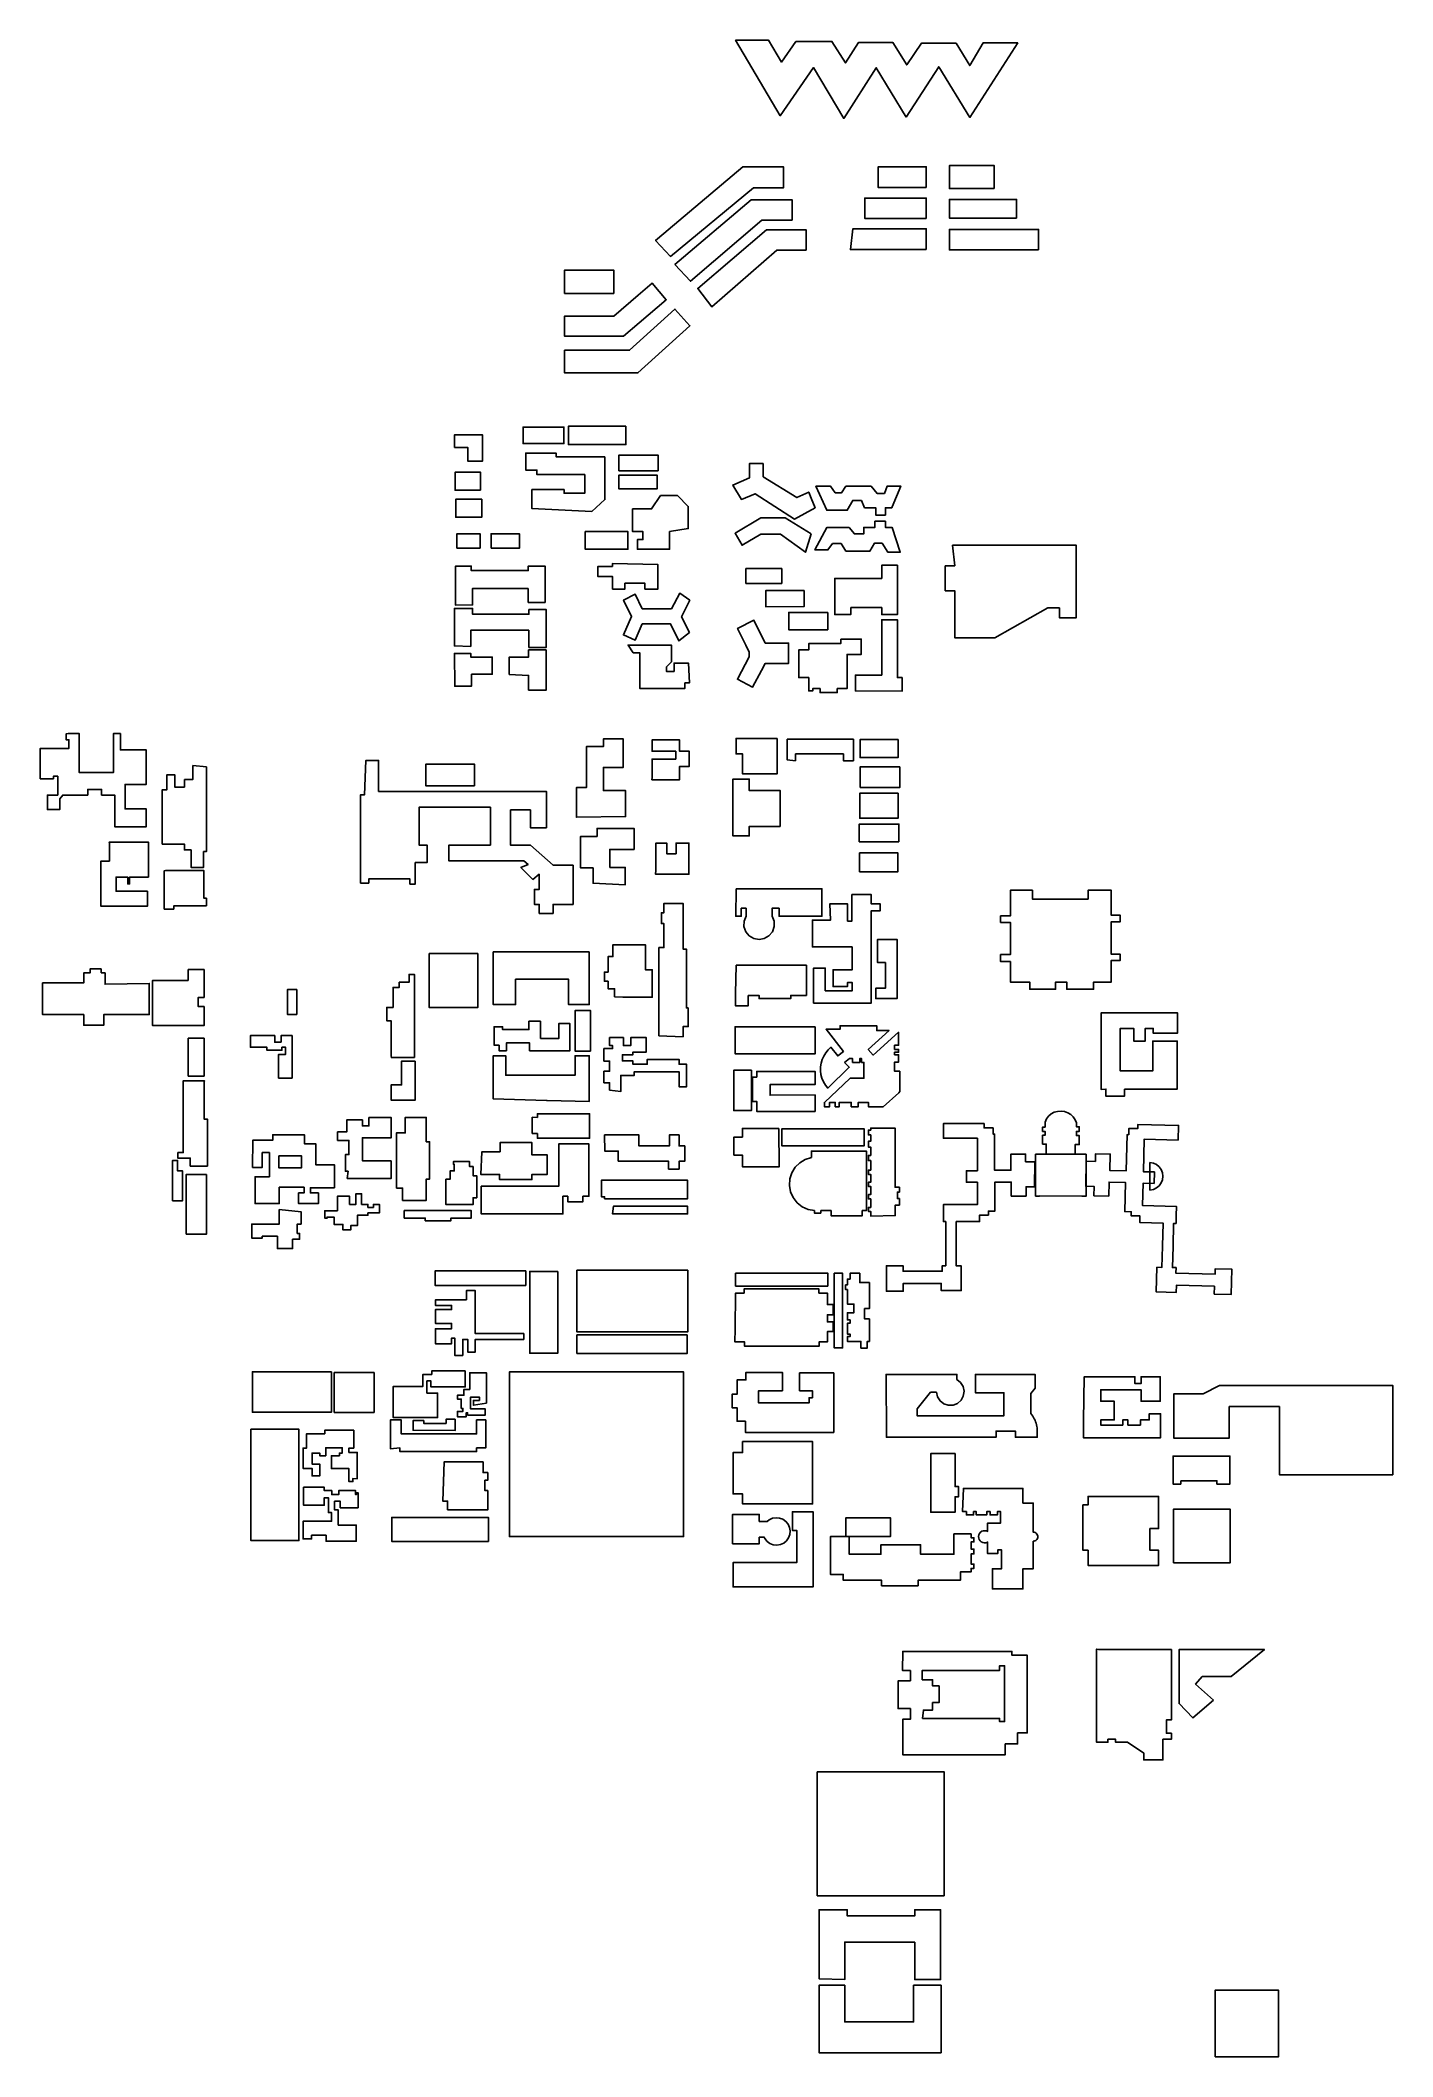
# Model space of a CAD drawing. Header units: centimetres. Extents: x -3241853 to -2181735, y -804638 to 775613.
import ezdxf

# ---------------------------------------------------------------- set-up
doc = ezdxf.new("R2010")
doc.units = ezdxf.units.CM
doc.layers.get('0').update_dxf_attribs({"true_color": 0x57e18f})

msp = doc.modelspace()

# ---------------------------------------------------------------- linework, layer by layer
at = {"color": 191, "true_color": 0xb89be5}
for points in [[(-2563060.5, 715287.125), (-2537548.5, 754908.25), (-2513192.5, 715247.75), (-2475708, 773537), (-2502810, 773537), (-2513305.5, 755864.625), (-2524048, 773383.25), (-2551120, 773383.25), (-2562672, 756359.5), (-2573561, 773794.5), (-2600571.5, 773794.5), (-2610670.5, 757937.5), (-2621267.5, 774707.125), (-2649601, 774707.125), (-2660820.5, 758536.5), (-2670950, 775613.125), (-2696873, 775613.125), (-2661800.5, 716562.375), (-2635725, 754228), (-2612027, 714409.25), (-2586573.5, 754181.875)], [(-2547353.5, 660176.5), (-2547353.5, 676572.625), (-2585001.5, 676572.625), (-2585001.5, 660176.5)], [(-2494038.5, 659375.875), (-2494038.5, 677479.5), (-2529218.5, 677479.5), (-2529218.5, 659375.875)], [(-2652529.5, 634773.75), (-2652529.5, 650732.75), (-2684490.5, 650732.75), (-2744414, 599862.75), (-2732288, 586772.5), (-2676273.5, 634773.75)], [(-2547353.5, 636071.625), (-2547353.5, 651986.5), (-2595575.5, 651986.5), (-2595575.5, 636071.625)], [(-2476518.5, 636312.5), (-2476518.5, 650913.625), (-2529218.5, 650913.625), (-2529218.5, 636312.5)], [(-2664424.5, 611262.5), (-2641618, 611262.5), (-2641618, 627177.375), (-2672712.5, 627177.375), (-2726441, 581134), (-2715506.5, 566823.875)], [(-2547353.5, 611595), (-2547353.5, 627999.75), (-2604899.5, 627999.75), (-2606766.5, 611595)], [(-2459325.5, 611382.875), (-2459325.5, 627388.875), (-2529218.5, 627388.875), (-2529218.5, 611382.875)], [(-2917279, 456572.625), (-2906763.5, 456572.625), (-2906763.5, 445879.75), (-2895107.5, 445879.75), (-2895107.5, 466333.625), (-2917279, 466333.625)], [(-2782837, 473195.875), (-2782837, 458853.75), (-2827848, 458853.75), (-2827848, 473195.875)], [(-2799258, 449258.125), (-2837535.5, 449258.125), (-2837535.5, 452108.0625), (-2861300, 452108.0625), (-2861300, 438809.125), (-2852595.5, 438809.125), (-2852595.5, 435315.125), (-2815115, 435315.125), (-2815115, 420682.1875), (-2831208.5, 420682.1875), (-2831208.5, 423543), (-2856489, 423543), (-2856489, 408607), (-2809540, 406232.375), (-2799258, 415723.0625)], [(-2896733, 422999.375), (-2896733, 437104.25), (-2916672, 437104.25), (-2916672, 422999.375)], [(-2895816, 415968.375), (-2916171.5, 415968.375), (-2916171.5, 401822.375), (-2895816, 401822.375)], [(-2742273, 418896.25), (-2734002.5, 410344.875), (-2734002.5, 392983), (-2748605, 390596.625), (-2748605, 376782.5625), (-2773842.5, 376782.5625), (-2773842.5, 384294.625), (-2769491.5, 384294.625), (-2769491.5, 390596.625), (-2777640, 390596.625), (-2777640, 408417.5), (-2762666.5, 408417.5), (-2755659, 418896.25)], [(-2580200.5, 420496.25), (-2577940, 426228.25), (-2567330.5, 426228.25), (-2574069, 409999.9375), (-2574442.5, 409338), (-2579443.5, 409338), (-2579443.5, 403568.9375), (-2586954.5, 403568.9375), (-2586954.5, 409338), (-2595730, 409338), (-2598168.5, 414993.875), (-2604998.5, 414993.875), (-2609347, 407318.75), (-2625433, 407318.75), (-2633906.5, 426147), (-2622319, 426147), (-2618674, 421012.375), (-2613718.5, 421012.375), (-2610345.5, 426117.5), (-2590574, 426117.5), (-2585860, 420496.25)], [(-2637622.5, 388956.5), (-2657874, 401324), (-2677051, 401324), (-2697272, 389361.6875), (-2691681.5, 379912.625), (-2677051, 388567.375), (-2661600, 388567.375), (-2642095.5, 374457.75)], [(-2579443.5, 398654.75), (-2579443.5, 393852.625), (-2574163, 393852.625), (-2567772.5, 374457.75), (-2577356, 374457.75), (-2581968.5, 381563.875), (-2587815.5, 381563.875), (-2591488.5, 375308.625), (-2610388.5, 375308.625), (-2614084.5, 381203.4375), (-2620823, 381203.4375), (-2624506, 376179.3125), (-2634681, 376179.3125), (-2625240, 393852.625), (-2607831, 393852.625), (-2603746.5, 388842), (-2596352.5, 388842), (-2596352.5, 393852.625), (-2587607.5, 393852.625), (-2587607.5, 398654.75)], [(-2888473, 377533.625), (-2866268, 377533.625), (-2866268, 388938.75), (-2888473, 388938.75)], [(-2532495.5, 363889.25), (-2532495.5, 344220.25), (-2525040.5, 344220.25), (-2525040.5, 307448.25), (-2493581.5, 307448.25), (-2452187.5, 330761.0625), (-2442938, 330761.0625), (-2442938, 323020.9375), (-2429846.5, 323020.9375), (-2429846.5, 379904), (-2526747.5, 379904), (-2525040.5, 363889.25)], [(-2859308.5, 346002.875), (-2859308.5, 335082.875), (-2846121, 335082.875), (-2846121, 363531.625), (-2859308.5, 363531.625), (-2859308.5, 360000.75), (-2904055.5, 360000.75), (-2904055.5, 363531.625), (-2916288.5, 363531.625), (-2916288.5, 332809.875), (-2902991.5, 333186.75), (-2902991.5, 346002.875)], [(-2793291.5, 363325.375), (-2804747, 363325.375), (-2804747, 355287.375), (-2793291.5, 355287.375), (-2793291.5, 345597.25), (-2783614, 345597.25), (-2783614, 350082.375), (-2767868.5, 350082.375), (-2767868.5, 345597.25), (-2757729, 345597.25), (-2757729, 364713.25), (-2793291.5, 365608.375)], [(-2606528, 331065.875), (-2582189.5, 331065.875), (-2582189.5, 325600.8125), (-2569982, 325600.8125), (-2569982, 364227.875), (-2582189.5, 364227.875), (-2582189.5, 353838.75), (-2619060, 353838.75), (-2619060, 325600.8125), (-2606528, 325600.8125)], [(-2769966.5, 330182), (-2775498.5, 341464.625), (-2784670.5, 336967.0625), (-2778371.5, 324122.25), (-2784719, 309613.5625), (-2775498.5, 305578.75), (-2769966.5, 318224.375), (-2747744, 318224.375), (-2741318, 304982.375), (-2733022.5, 311562), (-2739179.5, 323694.5), (-2732766, 336847.9375), (-2740548.5, 342249.75), (-2747091.5, 330182)], [(-2643060.5, 344502.5), (-2673111.5, 344502.5), (-2673111.5, 331584.5625), (-2643060.5, 331986.625)], [(-2858897, 313333.125), (-2858897, 299842.1875), (-2845262.5, 299842.1875), (-2845262.5, 329477.375), (-2858897, 329477.375), (-2858897, 325871.3125), (-2902991.5, 325871.3125), (-2902991.5, 330421.5), (-2917197.5, 330421.5), (-2917197.5, 300974.5), (-2904449.5, 300628.5625), (-2904449.5, 313333.125)], [(-2624643, 327240.625), (-2655138.5, 327240.625), (-2655138.5, 313713.625), (-2624643, 313713.625)], [(-2566208, 276235.375), (-2570015.5, 276235.375), (-2570015.5, 321535.5), (-2582189.5, 321535.5), (-2582189.5, 278205.6875), (-2602847.5, 278205.6875), (-2602847.5, 265768.5625), (-2566208, 265585.6875)], [(-2744980.5, 280927.8125), (-2744980.5, 287531.8125), (-2733812, 287531.8125), (-2733037.5, 272006.0625), (-2736520, 272006.0625), (-2736520, 267651), (-2771993.5, 267651), (-2771993.5, 295611), (-2777078.5, 295611), (-2781140, 301696.125), (-2747172.5, 301696.125), (-2747172.5, 288630.125), (-2750916.5, 284582.625), (-2750916.5, 280927.8125)], [(-2614404.5, 306352.9375), (-2614404.5, 302863), (-2639426, 302863), (-2639426, 297845), (-2647269.5, 297845), (-2647269.5, 276235.375), (-2639426, 276235.375), (-2639426, 265768.5625), (-2636380.5, 265768.5625), (-2636380.5, 267538.1875), (-2630640, 267538.1875), (-2630640, 264489.1875), (-2617147.5, 264489.1875), (-2617147.5, 267538.1875), (-2609367.5, 267538.1875), (-2609367.5, 294276), (-2598290.5, 294276), (-2598290.5, 306352.9375)], [(-2903893, 278754.125), (-2887609, 278754.125), (-2887609, 292227), (-2904449.5, 292227), (-2904449.5, 295154.125), (-2917197.5, 295154.125), (-2916954, 269377.125), (-2903893, 269377.125)], [(-2859153.5, 266246.125), (-2845323.5, 266246.125), (-2845323.5, 297891.9375), (-2859153.5, 297891.9375), (-2859153.5, 292227), (-2874251.5, 292227), (-2874251.5, 278723.375), (-2859153.5, 277854.125)], [(-3241853, 196899.8125), (-3231586, 196899.8125), (-3231586, 198852.8125), (-3228241, 198852.8125), (-3228241, 184127.8125), (-3236298, 184127.8125), (-3236298, 172730.875), (-3226597.5, 172730.875), (-3226597.5, 181088.84375), (-3224250.5, 184090.1875), (-3204675, 184090.1875), (-3204675, 188506.1875), (-3193867, 188506.1875), (-3193867, 184090.1875), (-3183450.5, 184090.1875), (-3183450.5, 159289.21875), (-3158751.5, 159289.21875), (-3158751.5, 173270.1875), (-3175411.5, 173270.1875), (-3175411.5, 192493.1875), (-3158751.5, 192493.1875), (-3158751.5, 219453.1875), (-3179003, 219453.1875), (-3179003, 232266.1875), (-3184578.5, 232266.1875), (-3184578.5, 201668.1875), (-3211370.5, 201668.1875), (-3211370.5, 232266.1875), (-3219988.5, 232266.1875), (-3221698, 232007.8125), (-3221698, 227425.8125), (-3219407, 227425.8125), (-3219407, 220610.8125), (-3241853, 220610.8125)], [(-2664302.5, 228544.3125), (-2696383, 228544.3125), (-2696383, 216420.3125), (-2691379, 216420.3125), (-2691379, 200747.5), (-2664302.5, 200747.5)], [(-2649883, 216420.3125), (-2612245.5, 216420.3125), (-2612245.5, 211008.3125), (-2604498.5, 211008.3125), (-2604498.5, 227805.875), (-2656271, 227805.875), (-2656271, 211636.875), (-2649883, 211008.3125)], [(-2569487, 227556.375), (-2599205, 227556.375), (-2599205, 213542.375), (-2569487, 213542.375)], [(-3128889, 196341.25), (-3128889, 190307.25), (-3136481, 190307.25), (-3136481, 200027.34375), (-3142668.5, 200027.34375), (-3142668.5, 188224.3125), (-3146321, 188224.3125), (-3146321, 145680.34375), (-3128843, 145680.34375), (-3128843, 141093.34375), (-3123699.5, 141093.34375), (-3123699.5, 127422.34375), (-3113918, 127422.34375), (-3113918, 139802.3125), (-3111617, 139802.3125), (-3111617, 206202.375), (-3122295, 207233.25), (-3122295, 196341.25)], [(-2901574, 191273.25), (-2901574, 208451.25), (-2939631, 208451.25), (-2939631, 191273.25)], [(-2599248, 189993.625), (-2568085, 189993.625), (-2568085, 206205.625), (-2599248, 206205.625)], [(-2661826, 159519.0625), (-2686118.5, 159519.0625), (-2686118.5, 153082.09375), (-2686182, 152076.625), (-2698895, 152076.625), (-2698895, 196603.59375), (-2686182, 196603.59375), (-2686182, 187582.625), (-2661826, 187582.625)], [(-2569461.5, 185525.3125), (-2599504.5, 185525.3125), (-2599504.5, 165964.3125), (-2569461.5, 165964.3125)], [(-2568732.5, 147521.09375), (-2568732.5, 161429.09375), (-2599855, 161429.09375), (-2599855, 147521.09375)], [(-3187598.5, 132430.6875), (-3194337, 132430.6875), (-3194337, 96976.6875), (-3157923.5, 96976.6875), (-3157923.5, 108752.6875), (-3182465, 108752.6875), (-3182465, 119879.6875), (-3173364.5, 119879.6875), (-3173364.5, 114507.6875), (-3171830, 114507.6875), (-3171830, 119879.6875), (-3157144, 119879.6875), (-3157144, 147233.6875), (-3187766, 147233.6875), (-3187598.5, 146058.6875)], [(-2795509, 127406.34375), (-2795509, 141518.375), (-2776377.5, 141518.375), (-2776377.5, 157928.34375), (-2805437.5, 157928.34375), (-2805437.5, 151685.34375), (-2818356, 151685.34375), (-2818356, 126950.34375), (-2808572, 126950.34375), (-2808572, 114997.375), (-2783286.5, 113809.34375), (-2783286.5, 127406.34375)], [(-2599670, 124044.96875), (-2569642, 124044.96875), (-2569642, 138802), (-2599670, 138802)], [(-3137118.5, 94738.9375), (-3137118.5, 97381.84375), (-3111617, 97381.84375), (-3111617, 103283.84375), (-3113651.5, 103283.84375), (-3113651.5, 124935.84375), (-3143654, 124935.84375), (-3144759, 124800.9375), (-3144759, 94738.9375)], [(-2696372.5, 110750.3125), (-2696753.5, 89144.3125), (-2692344, 89144.3125), (-2692344, 95397.3125), (-2688661, 95397.3125), (-2688661, 89144.3125), (-2690193, 85226.25), (-2690271.5, 81020.5625), (-2688892.5, 77046.84375), (-2686223, 73795.96875), (-2682593, 71669.5625), (-2678453, 70930.34375), (-2674312.5, 71669.5625), (-2670683, 73795.96875), (-2668013.5, 77046.84375), (-2666634.5, 81020.5625), (-2666713, 85226.25), (-2668244.5, 89144.3125), (-2668244.5, 95397.3125), (-2662755.5, 95397.3125), (-2662755.5, 89144.3125), (-2629197.5, 89144.3125), (-2629197.5, 110750.3125)], [(-2733893.5, 17301.65625), (-2735417.5, 17301.65625), (-2735417.5, 63456.625), (-2737947.5, 63456.625), (-2737947.5, 99161.65625), (-2753042.5, 99161.65625), (-2753042.5, 91828.65625), (-2755039, 91828.65625), (-2755039, 83329.65625), (-2753042.5, 83329.65625), (-2753042.5, 64622.65625), (-2756967, 64622.65625), (-2756967, -4502.34375), (-2737947.5, -5361.34375), (-2737947.5, 2714.65625), (-2733893.5, 2714.65625)], [(-2605443, 65042.25), (-2605443, 47170.25), (-2620383.5, 47170.25), (-2620383.5, 34049.25), (-2609103.5, 34049.25), (-2609103.5, 37166.21875), (-2605443, 37166.21875), (-2605443, 30688.21875), (-2626553, 30688.21875), (-2626553, 48530.8125), (-2635697, 48530.8125), (-2635697, 21061.8125), (-2590429, 21061.8125), (-2590429, 93433.8125), (-2583477.5, 93433.8125), (-2583477.5, 98763.8125), (-2590429, 98763.8125), (-2590429, 106163.8125), (-2605702.5, 106163.8125), (-2605702.5, 85376.8125), (-2609032, 85376.8125), (-2609032, 98763.8125), (-2623071, 98763.8125), (-2622425.5, 86065.21875), (-2636662.5, 86065.21875), (-2636662.5, 65042.25)], [(-2579441, 52872.0625), (-2579441, 32741.09375), (-2586909, 32741.09375), (-2586909, 24570.09375), (-2570213.5, 24570.09375), (-2570213.5, 70941.09375), (-2585547.5, 70941.09375), (-2585471, 52872.0625)], [(-3194261, 44742.21875), (-3194261, 47845.21875), (-3202795.5, 47845.21875), (-3202795.5, 44742.21875), (-3207784, 44742.21875), (-3207784, 36942.21875), (-3240059.5, 36942.21875), (-3240059.5, 12124.21875), (-3207784, 12124.21875), (-3207784, 3705.21875), (-3192135, 3705.21875), (-3192135, 12124.21875), (-3156422.5, 12124.21875), (-3156422.5, 36451.25), (-3191096, 35790.21875), (-3191096, 44742.21875)], [(-2899009, 59876.34375), (-2899009, 17505.34375), (-2937025, 17505.34375), (-2937025, 59876.34375)], [(-2811582, 61224.28125), (-2886817, 61224.28125), (-2886817, 19904.28125), (-2869270.5, 19904.28125), (-2869270.5, 39765.3125), (-2827792, 39765.3125), (-2827792, 19904.28125), (-2811582, 19904.28125)], [(-2686875.5, 27113.0625), (-2678440, 27113.0625), (-2678440, 24570.03125), (-2653624.5, 24570.03125), (-2653624.5, 27113.0625), (-2641249.5, 27113.0625), (-2641249.5, 50778.0625), (-2696372.5, 50778.0625), (-2696823.75, 28578.875), (-2696866.75, 26450.6875), (-2697018, 19010.03125), (-2686875.5, 19010.03125)], [(-3125894.5, 38862.375), (-3125894.5, 47325.375), (-3113473.5, 47325.375), (-3113473.5, 25493.375), (-3118030.5, 25493.375), (-3118030.5, 18277.375), (-3113473.5, 18277.375), (-3113473.5, 3505.375), (-3153798.5, 3505.375), (-3153798.5, 38862.375)], [(-3040845, 12196.84375), (-3048155, 12196.84375), (-3048155, 31705.84375), (-3040845, 31705.84375)], [(-2948561.5, -21578.40625), (-2948561.5, 43589.5625), (-2952803.5, 43589.5625), (-2952803.5, 37467.59375), (-2960428.5, 37467.59375), (-2960428.5, 33386.5625), (-2965325.5, 33386.5625), (-2965325.5, 17734.59375), (-2970235.5, 17734.59375), (-2970235.5, 7227.59375), (-2966832, 7227.59375), (-2966832, -20642.40625), (-2966654, -21578.40625)], [(-2849857, -6700.625), (-2849857, 6872.8125), (-2858831, 6872.8125), (-2858831, 261.8125), (-2879542, 261.8125), (-2879542, 2478.8125), (-2886204.5, 2478.8125), (-2886204.5, -11668.1875), (-2886227.5, -11983.625), (-2882229.5, -11983.625), (-2882229.5, -16297.625), (-2876466.5, -16297.625), (-2876466.5, -10151.625), (-2858262, -10151.625), (-2858262, -16297.625), (-2826669.5, -16297.625), (-2826669.5, 5073.375), (-2835392, 5073.375), (-2835392, -6700.625)], [(-2810591.5, -16642.625), (-2810591.5, 15292.375), (-2822549.5, 15292.375), (-2822549.5, -16642.625)], [(-2634325.5, 2470.8125), (-2634325.5, -18654.1875), (-2697246.5, -18654.1875), (-2697246.5, 2470.8125)], [(-2629118.5, -37820.46875), (-2627957.5, -40578.4375), (-2626431, -43153.3125), (-2624572, -45497.5625), (-2607754.5, -29228.5), (-2611326, -25536.53125), (-2607516, -22398.4375), (-2605181.5, -22398.4375), (-2605181.5, -25358.4375), (-2599560.5, -25358.4375), (-2599560.5, -22398.4375), (-2598049, -22398.4375), (-2598049, -25358.4375), (-2596210.5, -25358.4375), (-2596210.5, -37864.4375), (-2607099.5, -37864.4375), (-2627150, -56755.875), (-2627150, -60103.890625), (-2623185, -60103.890625), (-2623185, -56755.875), (-2618646, -56755.875), (-2618646, -60103.890625), (-2615621, -60103.890625), (-2615621, -56755.875), (-2606134, -56755.875), (-2606134, -60103.890625), (-2600617, -60103.890625), (-2600617, -56755.875), (-2592679.5, -56755.875), (-2592679.5, -60103.890625), (-2581044, -60103.890625), (-2568735, -49241.3125), (-2568090, -48297.09375), (-2568090, -32308.125), (-2572179.5, -32308.125), (-2572179.5, -25170.125), (-2569050, -25170.125), (-2569050, -19376.125), (-2572179.5, -19376.125), (-2572179.5, -17497.125), (-2569050, -17497.125), (-2569050, -15263), (-2572179.5, -15263), (-2572179.5, -12014.46875), (-2569050, -12014.46875), (-2569050, -1720.46875), (-2588882.5, -19634.46875), (-2592829.5, -15263), (-2576502.5, -512.3125), (-2586182.5, -512.3125), (-2586182.5, 3262.6875), (-2614917.5, 3262.6875), (-2614917.5, 635.6875), (-2625915.5, 635.6875), (-2612243, -16857.84375), (-2616736, -20369.21875), (-2622098, -13509.0625), (-2624297.5, -15539.40625), (-2626200, -17849.15625), (-2627772.5, -20395.65625), (-2628984, -23131.84375), (-2629814.5, -26007.25), (-2630249, -28968.6875), (-2630277, -31961.46875), (-2629898.5, -34930.375)], [(-2391965, -46370.25), (-2350652, -46370.25), (-2350652, -8701.25), (-2369836, -8701.25), (-2369836, -32138.25), (-2395233.5, -32138.25), (-2395233.5, 1257.75), (-2384651.5, 1257.75), (-2384651.5, -8701.25), (-2375744.5, -8701.25), (-2375744.5, 1257.75), (-2369485.5, 1257.75), (-2369485.5, -2592.25), (-2350526.5, -2592.25), (-2350526.5, 13506.75), (-2410207.5, 13506.75), (-2410207.5, -46645.25), (-2406585, -46370.25), (-2406585, -51886.25), (-2391965, -51886.25)], [(-3125894.5, -36129.25), (-3113473.5, -36129.25), (-3113473.5, -6531.25), (-3125894.5, -6531.25)], [(-3053166.5, -9669.09375), (-3053166.5, -4389.09375), (-3044462, -4389.09375), (-3044457, -6200.75), (-3044457, -37726.75), (-3055023, -37726.75), (-3055023, -19190.75), (-3049636, -19190.75), (-3049636, -13564.75), (-3052506, -13564.75), (-3052506, -15926.75), (-3064253.5, -15926.75), (-3064253.5, -13564.75), (-3077116, -13564.75), (-3077116, -4389.09375), (-3058018, -4389.09375), (-3058018, -9669.09375)], [(-2947878.5, -24364.5625), (-2958671, -24364.5625), (-2958671, -43042.5625), (-2966832, -43042.5625), (-2966832, -54931.5625), (-2947878.5, -54953.65625)], [(-2684366, -31601.65625), (-2698260, -31601.65625), (-2698260, -63176.65625), (-2684366, -63176.65625)], [(-3134073, -96103.59375), (-3134073, -100366.5625), (-3124329.5, -100366.5625), (-3124329.5, -106601.59375), (-3110895.5, -106601.59375), (-3110895.5, -69886.578125), (-3113473.5, -69886.578125), (-3113473.5, -40948.59375), (-3113184, -39742.59375), (-3129750, -39742.59375), (-3129750, -96103.59375)], [(-2966809, -102516.453125), (-2989379.5, -102516.453125), (-2989379.5, -84485.4375), (-2966809, -84485.4375), (-2966809, -68609.46875), (-2984259, -68609.46875), (-2984259, -75166.46875), (-2989379.5, -75166.46875), (-2989379.5, -70538.46875), (-3001637.5, -70538.46875), (-3001637.5, -79832.453125), (-3008858.5, -79832.453125), (-3008858.5, -86594.46875), (-2999920.5, -86594.46875), (-2999920.5, -97694.25), (-3002701.5, -97694.25), (-3002701.5, -110730.21875), (-3000614, -110730.21875), (-3001200.5, -116310.46875), (-2966809, -116310.46875)], [(-2962674, -123873.796875), (-2957868, -123873.796875), (-2957868, -133555.78125), (-2939295.5, -133555.78125), (-2939295.5, -116792.78125), (-2936755.5, -116792.78125), (-2936755.5, -87541.78125), (-2939295.5, -87541.78125), (-2939295.5, -68526.78125), (-2955778, -68526.78125), (-2955798, -80611.796875), (-2962674, -80611.796875)], [(-2852133, -81125.4375), (-2852133, -84843.4375), (-2811333, -84843.4375), (-2811333, -65606.4375), (-2852133, -65606.4375), (-2852133, -68468.4375), (-2856235, -68338.4375), (-2856235, -81125.4375)], [(-2662969, -77182.5625), (-2662634, -107251.578125), (-2691422, -107251.578125), (-2691422, -98108.59375), (-2698092, -98108.59375), (-2698092, -83946.59375), (-2691422, -83946.59375), (-2691422, -77182.5625)], [(-3062315.5, -114986.109375), (-3073461, -114986.109375), (-3073461, -136013.109375), (-3054578.5, -136013.109375), (-3054578.5, -123193.09375), (-3035097, -123193.09375), (-3035097, -127713.09375), (-3039402, -127713.09375), (-3039402, -136013.109375), (-3023839.5, -136013.109375), (-3023839.5, -127713.09375), (-3030136.5, -127713.09375), (-3030136.5, -123597.109375), (-3011340.5, -123597.109375), (-3011340.5, -105570.09375), (-3026001, -105570.09375), (-3026001, -89226.109375), (-3034774.5, -89226.109375), (-3034774.5, -82067.09375), (-3059689, -82067.09375), (-3059689, -86390.09375), (-3075356, -86390.09375), (-3075470, -107744.109375), (-3067817, -107744.109375), (-3067817, -96133.09375), (-3062315.5, -96133.09375)], [(-2788864, -102895.8125), (-2749301, -102895.8125), (-2749301, -109005.8125), (-2741163, -109005.8125), (-2741163, -102895.8125), (-2736680, -102895.8125), (-2736680, -90905.8125), (-2741163, -90905.8125), (-2741163, -82250.8125), (-2748648.5, -82250.8125), (-2748648.5, -90905.8125), (-2772644, -90905.8125), (-2772644, -82250.8125), (-2799547.5, -82250.8125), (-2799438, -94852.8125), (-2788864, -94852.8125)], [(-3138170, -133853.65625), (-3130377.5, -133853.65625), (-3130377.5, -110407.65625), (-3134230.5, -110407.65625), (-3134230.5, -102221.65625), (-3138170, -102221.65625)], [(-3054830, -98621.875), (-3037182, -98621.875), (-3037182, -108148.84375), (-3054830, -108148.84375)], [(-2899725, -131544.75), (-2899725, -114286.765625), (-2902575, -114286.765625), (-2902575, -107053.75), (-2905351, -107053.75), (-2905351, -103087.75), (-2917985, -103087.75), (-2917985, -105395.75), (-2917388, -105395.75), (-2917388, -110494.75), (-2920596, -110494.75), (-2920596, -117020.75), (-2923906, -117020.75), (-2923906, -136843.734375), (-2902575, -136843.734375), (-2902575, -131544.75)], [(-2630005, -143474.75), (-2630005, -141526.75), (-2621994, -141526.75), (-2621994, -145644.734375), (-2597528.5, -145644.734375), (-2597528.5, -141526.75), (-2594269.5, -141526.75), (-2594269.5, -94885.125), (-2637394, -94885.125), (-2637394, -99902.140625), (-2642220, -101404.6875), (-2646545.5, -104015.90625), (-2650124.5, -107584.71875), (-2652745.5, -111904.625), (-2654259.5, -116725.671875), (-2654579.5, -121768.90625), (-2653685.5, -126742.5), (-2651630.5, -131358.6875), (-2648531.5, -135350.375), (-2644569.5, -138486.59375), (-2639972, -140585.875), (-2635006, -141526.75), (-2635006, -143474.75)], [(-2421895.5, -97414.625), (-2461668, -97414.625), (-2461668, -130238.65625), (-2458577.5, -130238.65625), (-2458577.5, -129943.578125), (-2425414, -130163.5625), (-2425414, -130238.65625), (-2421895.5, -130238.65625)], [(-2366897.5, -123780.6875), (-2364808.5, -122055.578125), (-2363215, -119864.875), (-2362217, -117346.46875), (-2361877, -114658.921875), (-2362217, -111971.34375), (-2363215, -109452.96875), (-2364808.5, -107262.265625), (-2366897.5, -105537.1875), (-2369349.5, -104386.21875), (-2372011.5, -103881.9375), (-2372011.5, -125435.90625), (-2369349.5, -124931.625)], [(-3127535, -160135.390625), (-3111617, -160135.390625), (-3111617, -113271.375), (-3127535, -113271.375)], [(-2799547.5, -132210.5), (-2734521, -132210.5), (-2734521, -117792.5), (-2801986, -117792.5), (-2801986, -130685.5), (-2799547.5, -130685.5)], [(-3055932.5, -161678.359375), (-3055932.5, -171312.375), (-3044063, -171312.375), (-3044063, -164012.375), (-3038556.5, -164012.375), (-3038556.5, -159449.359375), (-3040507, -159449.359375), (-3040507, -152141.375), (-3037454, -152141.375), (-3037454, -142425.875), (-3054543, -140732.375), (-3054543, -152141.375), (-3076158.5, -152141.375), (-3076158.5, -162103.390625), (-3076146, -163075.359375), (-3067858, -163075.359375), (-3067858, -161678.359375)], [(-2956547.5, -141503.09375), (-2904083.5, -141503.09375), (-2904083.5, -147454.078125), (-2919941, -147454.078125), (-2919941, -149492.078125), (-2940045, -149492.078125), (-2940045, -147454.078125), (-2956547.5, -147454.078125)], [(-2861310, -200146.5625), (-2861310, -188858.546875), (-2932374, -188858.546875), (-2932374, -200146.5625)], [(-2836222.5, -189231.96875), (-2836222.5, -253406.921875), (-2858173, -253406.921875), (-2858173, -189231.96875)], [(-2907777, -211588.71875), (-2932161, -211588.71875), (-2932161, -215912.71875), (-2919509, -215912.71875), (-2919509, -219102.734375), (-2932161, -219102.734375), (-2932161, -230018.75), (-2919509, -230018.75), (-2919509, -234089.734375), (-2932161, -234089.734375), (-2932161, -245896.734375), (-2919509, -245896.734375), (-2919509, -241421.734375), (-2917030, -241421.734375), (-2917030, -254989.84375), (-2910708, -254989.84375), (-2910708, -242524.734375), (-2906844.5, -242524.734375), (-2906844.5, -252501.734375), (-2900850.5, -252501.734375), (-2900850.5, -242524.734375), (-2862910.5, -242524.734375), (-2862910.5, -237922.734375), (-2900850.5, -237922.734375), (-2900850.5, -204285.734375), (-2907777, -204285.734375)], [(-2624465, -200716.59375), (-2624465, -190631.59375), (-2696779, -190631.59375), (-2696779, -200716.59375)], [(-2610551, -199836.578125), (-2610551, -203394.578125), (-2609146.5, -203394.578125), (-2609146.5, -214765.59375), (-2604069, -214765.59375), (-2604069, -221638.59375), (-2609146.5, -221638.59375), (-2609146.5, -227228.59375), (-2607137.5, -227228.59375), (-2607137.5, -229824.578125), (-2609146.5, -229824.578125), (-2609146.5, -238369.59375), (-2607137.5, -238369.59375), (-2607137.5, -240344.59375), (-2609146.5, -240344.59375), (-2609146.5, -244041.59375), (-2598521.5, -244041.59375), (-2598521.5, -249253.609375), (-2593619.5, -249253.609375), (-2593619.5, -244041.59375), (-2591963.5, -244041.59375), (-2591963.5, -226482.609375), (-2595651.5, -226482.609375), (-2595651.5, -218345.578125), (-2591963.5, -218345.578125), (-2591963.5, -197959.59375), (-2599563, -197959.59375), (-2599563, -190631.59375), (-2607104.5, -190631.59375), (-2607043.5, -195224.59375), (-2609146.5, -195224.59375), (-2609146.5, -199836.578125)], [(-2734767.5, -239003.65625), (-2821173, -239003.65625), (-2821173, -253516.65625), (-2734767.5, -253516.65625)], [(-3013674.5, -267898.375), (-3075574.5, -267898.375), (-3075574.5, -299531.28125), (-3013674.5, -299531.28125)], [(-3011378.5, -299712.90625), (-2980207.5, -299712.90625), (-2980207.5, -268543.78125), (-3011378.5, -268543.78125)], [(-2935013.5, -269975.3125), (-2935013.5, -267255.25), (-2908821, -267255.25), (-2908795.5, -269201.375), (-2908795.5, -279692.34375), (-2935602.5, -279692.34375), (-2935602.5, -274976.3125), (-2938734.5, -274976.3125), (-2938734.5, -284622.25), (-2930494.5, -284622.25), (-2930494.5, -303743.09375), (-2965160.5, -303743.09375), (-2965160.5, -279300.1875), (-2941886.5, -279300.1875), (-2941886.5, -269975.3125)], [(-2916524.5, -305100.46875), (-2923814.5, -305100.46875), (-2923814.5, -308325.5), (-2941307.5, -308325.5), (-2941307.5, -306079.40625), (-2949641, -306079.40625), (-2949641, -313666.625), (-2916524.5, -313777.625)], [(-2922595, -376177.0625), (-2891094, -376177.0625), (-2891094, -360946.9375), (-2893375, -360946.9375), (-2893375, -352923.0625), (-2891094, -352923.0625), (-2891094, -346893.125), (-2894757, -346893.125), (-2894757, -338504), (-2925280, -338504), (-2926326.5, -369270.03125), (-2922595, -369270.03125)], [(-2347823, -353331.03125), (-2319503, -353331.03125), (-2319503, -355873.03125), (-2309290, -355873.03125), (-2309290, -334003.875), (-2353835, -334003.875), (-2353835, -355873.03125), (-2347823, -355873.03125)], [(-2353489.5, -417628.59375), (-2309229.5, -417628.59375), (-2309229.5, -375466.59375), (-2353489.5, -375466.59375)], [(-2890621.5, -400853.15625), (-2890621.5, -382058.15625), (-2966349, -382058.15625), (-2966349, -400853.15625)], [(-2664457.5, -403686), (-2661691.5, -403234.90625), (-2659136, -402083.5), (-2656967, -400310.34375), (-2655331.5, -398036.28125), (-2654340.5, -395416), (-2654061.5, -392628.34375), (-2654511, -389863.3125), (-2655664, -387309.34375), (-2657437, -385140.1875), (-2659710.5, -383503.90625), (-2662331.5, -382512.3125), (-2665118, -382232.40625), (-2667884, -382683.5), (-2670436.5, -383834.875), (-2672093, -385188.6875), (-2678303, -385188.6875), (-2678303, -379620.78125), (-2699245.5, -379620.78125), (-2699245.5, -402592.78125), (-2678303, -402592.78125), (-2678303, -397556.75), (-2674386.5, -397556.75), (-2673911.5, -398609.0625), (-2672138.5, -400778.21875), (-2669865, -402414.21875), (-2667244, -403406.09375)], [(-2559769, -510125.96875), (-2569398, -510125.96875), (-2569398, -531841.4375), (-2559769, -531841.4375), (-2559769, -540141.375), (-2565771, -540141.375), (-2565771, -568037.375), (-2485396.5, -568037.375), (-2485396.5, -559522.375), (-2475745.5, -559522.375), (-2475745.5, -550851.25), (-2468226.5, -550851.25), (-2468226.5, -490013.5), (-2480255.5, -490013.5), (-2480255.5, -486973.34375), (-2565727.5, -486973.34375), (-2565961.5, -502062.96875), (-2559769, -502062.96875)], [(-2322240, -525137.125), (-2336299, -512763), (-2331062, -506812.53125), (-2308287, -506812.53125), (-2282265, -485621.09375), (-2349229, -485621.09375), (-2349229, -527863.8125), (-2338326, -539121.5)], [(-2550477.5, -509186.9375), (-2542352, -509186.9375), (-2542352, -514070.84375), (-2537277.5, -514070.84375), (-2537277.5, -527159), (-2542352, -527159), (-2542352, -532957.8125), (-2549611.5, -532957.8125), (-2550251.5, -539545.75), (-2489820.5, -539545.75), (-2489820.5, -541983.875), (-2485938.5, -541983.875), (-2485938.5, -498293.90625), (-2489820.5, -498293.90625), (-2489820.5, -501909.8125), (-2550477.5, -501909.8125)], [(-2533235.5, -678466.125), (-2533235.5, -581460.375), (-2632844.5, -581460.375), (-2632844.5, -678466.125)], [(-2556421, -714822.5), (-2556421, -744238.5), (-2536108, -744238.5), (-2536108, -689518.5), (-2556421, -689518.5), (-2556421, -694293.75), (-2609316.5, -694293.75), (-2609316.5, -689518.5), (-2631389.5, -689518.5), (-2631389.5, -743580.625), (-2611214, -744238.5), (-2611214, -714822.5)], [(-2320976, -804637.625), (-2271236, -804637.625), (-2271236, -752635.75), (-2320976, -752635.75)]]:
    msp.add_lwpolyline(points, close=True, dxfattribs=at)
for points in [[(-2673980, 676583.625), (-2691229, 676583.625), (-2758145.5, 620061.25), (-2759568, 618860.375), (-2747891.5, 606253.375), (-2682755.5, 660006.5), (-2659326.5, 660006.5), (-2659326.5, 676583.625), (-2673980, 676583.625)], [(-2808175.25, 595528.125), (-2830898.5, 595528.125), (-2830898.5, 577198.75), (-2815054.75, 577198.75)], [(-2808175.25, 595528.125), (-2792331.5, 595528.125), (-2792331.5, 577198.75), (-2815054.75, 577198.75)], [(-2772447.5, 554208.625), (-2751188.5, 572362.625), (-2762176.5, 585228), (-2773206.75, 575808.25)], [(-2773206.75, 575808.25), (-2792331.5, 559476.375), (-2806439, 559476.375)], [(-2808420.75, 514919.71875), (-2773444, 514919.71875), (-2732633.5, 551986.25), (-2744391.5, 564930.875), (-2779923.5, 532658.125), (-2830898.5, 532658.125), (-2830898.5, 514919.71875), (-2808420.75, 514919.71875)], [(-2806439, 559476.375), (-2830898.5, 559476.375), (-2830898.5, 543738), (-2784709, 543738), (-2772447.5, 554208.625)], [(-2849789.5, 459593.1875), (-2863418.5, 459593.1875), (-2863418.5, 472557.375), (-2845096.5, 472557.375)], [(-2849789.5, 459593.1875), (-2831467.5, 459593.1875), (-2831467.5, 472557.375), (-2845096.5, 472557.375)], [(-2772805, 438261.75), (-2788300.5, 438261.75), (-2788300.5, 450537.8125), (-2773069.25, 450537.8125)], [(-2773069.25, 450537.8125), (-2757574, 450537.8125), (-2757574, 438261.75), (-2772805, 438261.75)], [(-2637526, 416692), (-2634564.5, 409338), (-2650541, 400418.5), (-2681529, 420214.8125), (-2692240, 415805.625), (-2699004, 427013.625), (-2685976.5, 432627.5), (-2685976.5, 443915.5625), (-2675306, 443915.5625), (-2675306, 433605.375), (-2648712, 417246.5625), (-2639474, 421529.25), (-2637526, 416692.0625)], [(-2774663.75, 434718.25), (-2788414.5, 434718.25), (-2788414.5, 424155.375), (-2771929.25, 424155.375)], [(-2774663.75, 434718.25), (-2758178.5, 434718.25), (-2758178.5, 424155.375), (-2771929.25, 424155.375)], [(-2898664.25, 377649), (-2915336, 377649), (-2915336, 388899.875), (-2913803.25, 388899.875)], [(-2913803.25, 388899.875), (-2897131.5, 388899.875), (-2897131.5, 377649), (-2898664.25, 377649)], [(-2792904.75, 376782.5625), (-2781257, 376782.5625), (-2781257, 390596.625), (-2814711, 390596.625), (-2814711, 376782.5625), (-2792904.75, 376782.5625)], [(-2684467.25, 361653.875), (-2688699.5, 361653.875), (-2688699.5, 350045.75), (-2664846.75, 350045.75)], [(-2684467.25, 361653.875), (-2660614.5, 361653.875), (-2660614.5, 350045.75), (-2664846.75, 350045.75)], [(-2688847.75, 301709.75), (-2695303.5, 314693.8125), (-2682494, 321061.875), (-2673601.5, 303174.875), (-2655280.5, 303174.875), (-2655280.5, 287232.875), (-2673601.5, 287232.875), (-2676588.5, 281670.5)], [(-2688847.75, 301709.75), (-2686083, 296149.5), (-2686083, 292542.5), (-2695341.5, 274844.25), (-2683563.5, 268681.5), (-2676588.5, 281670.5)], [(-2789826, 187582.625), (-2800406, 187582.625), (-2800406, 205836.625), (-2784927, 205836.625), (-2784927, 228127.5625), (-2800406, 228127.5625), (-2800406, 222135.625), (-2813756, 222135.625), (-2813756, 189916.59375), (-2821564, 189916.59375), (-2821564, 166736.59375), (-2783007, 167291.5625), (-2783007, 187582.625), (-2789826, 187582.625)], [(-2752221.25, 196047.65625), (-2762382, 196047.65625), (-2762232.5, 197758.4375), (-2762232.5, 212317.4375), (-2743693, 212317.4375), (-2743693, 218387.5), (-2762232.5, 218387.5), (-2762232.5, 227393.5), (-2750824, 227393.5)], [(-2752221.25, 196047.65625), (-2740733.5, 196047.65625), (-2740733.5, 206572.5), (-2733213, 206572.5), (-2733213, 218387.5), (-2740733.5, 218387.5), (-2740733.5, 227393.5), (-2750824, 227393.5)], [(-2898852.75, 186996.90625), (-2976694.5, 186996.90625), (-2976694.5, 211282.875), (-2986580.5, 211282.875), (-2987621.5, 184419.375), (-2990822, 184419.375), (-2990822, 115186.9375), (-2984449.5, 115186.9375), (-2984449.5, 118443.8125), (-2952107.5, 118443.8125), (-2952107.5, 114308.84375), (-2947962, 114308.84375), (-2947962, 131236.84375), (-2944977.5, 131146.625), (-2938726.5, 131146.625), (-2938726.5, 144961.625), (-2944977.5, 144961.625), (-2944977.5, 174559.625), (-2889080, 174559.625), (-2889080, 144961.625), (-2902324, 144961.625)], [(-2898852.75, 186996.90625), (-2845092, 186996.90625), (-2845092, 158557.9375), (-2857650, 158557.9375), (-2857650, 172503.9375), (-2873238, 172503.9375), (-2873238, 144715.90625), (-2857650, 144715.90625), (-2839910.5, 129135.3125), (-2824200.5, 129135.3125), (-2824200.5, 98406.28125), (-2839910.5, 98406.28125), (-2839910.5, 91408.3125), (-2850695.5, 91408.3125), (-2850695.5, 98406.28125), (-2854492.5, 98406.28125), (-2854492.5, 110169.3125), (-2850695.5, 110169.3125), (-2850695.5, 122107.3125), (-2855811, 117989.375), (-2865173.5, 127378.1875), (-2859489, 129728.78125), (-2862699.5, 132546.625), (-2921500.5, 132546.625), (-2921500.5, 144961.625), (-2902324, 144961.625)], [(-2739015.75, 146434.125), (-2743416, 146434.125), (-2743416, 138171.6875), (-2750815, 138171.6875), (-2750815, 146434.125), (-2759329, 146434.125), (-2759329, 125114.125), (-2759517, 122016.125), (-2733370.5, 122016.125), (-2733370.5, 146434.125), (-2739015.75, 146434.125)], [(-2488824.75, 89438.8125), (-2481408.5, 89438.8125), (-2481408.5, 109549.1875), (-2464199.5, 109549.1875), (-2464199.5, 102609.1875), (-2420458.5, 102609.1875), (-2420458.5, 109549.1875), (-2402362.5, 109549.1875), (-2402362.5, 89875.1875), (-2395274, 89875.1875), (-2395274, 84857.1875), (-2402362.5, 84857.1875), (-2402362.5, 59355.1875), (-2395274, 59355.1875), (-2395274, 54488.1875), (-2402362.5, 54488.1875), (-2402366.5, 37539.8125), (-2416255.5, 37539.8125), (-2416255.5, 31925.8125), (-2437207, 31925.8125), (-2437207, 37539.8125), (-2437544, 37539.8125)], [(-2488824.75, 89438.8125), (-2489121.5, 89438.8125), (-2489121.5, 84241.8125), (-2481705, 84241.8125)], [(-2481705, 84241.8125), (-2481408.5, 84241.8125), (-2481408.5, 59140.8125), (-2488824.75, 59140.8125)], [(-2785274.25, 25829.53125), (-2791742, 26033.375), (-2791742, 32255.15625), (-2796840, 32255.15625), (-2796840, 38233.15625), (-2799598, 38233.15625), (-2799598, 45338.15625), (-2796840, 45338.15625), (-2796840, 57574.15625), (-2793057.5, 57574.15625), (-2793057.5, 66734.15625), (-2783948, 66734.15625)], [(-2785274.25, 25829.53125), (-2781676, 25716.125), (-2762156, 25716.125), (-2762156, 47250.15625), (-2767574, 47250.15625), (-2767574, 66734.15625), (-2783948, 66734.15625)], [(-2488824.75, 59140.8125), (-2489121.5, 59140.8125), (-2489121.5, 53638.8125), (-2481705, 53638.8125)], [(-2481705, 53638.8125), (-2481408.5, 53638.8125), (-2481408.5, 37539.8125), (-2466230.5, 37539.8125), (-2466230.5, 31925.8125), (-2445964, 31925.8125), (-2445964, 37539.8125), (-2437544, 37539.8125)], [(-2780927.75, -19453.75), (-2777332.5, -19453.75), (-2777332.5, -17270.75), (-2766819.5, -17270.75), (-2766819.5, -6010.75), (-2778986, -6010.75), (-2778986, -12189.75), (-2784754.5, -12189.75), (-2784754.5, -6010.75), (-2795625.5, -6010.75), (-2795625.5, -12189.75), (-2793317, -12189.75), (-2793317, -14513.75), (-2800045.5, -14513.75), (-2800045.5, -24406.75), (-2795625.5, -24406.75), (-2795625.5, -32308.59375), (-2800045.5, -32308.59375), (-2800045.5, -41372.625), (-2795625.5, -41372.625), (-2795625.5, -47124.625), (-2786895.5, -48334.90625), (-2786895.5, -35574.90625), (-2776276, -35574.90625), (-2776276, -32781.90625), (-2741097, -32781.90625), (-2741097, -44517.6875), (-2735300.5, -44517.6875), (-2735300.5, -26795.75), (-2741097, -26795.75), (-2741097, -23033.75), (-2766083, -23033.75), (-2766083, -26795.75), (-2777332.5, -26795.75), (-2777332.5, -24285.75), (-2781969.5, -24285.75)], [(-2845090.25, -55139.71875), (-2886817, -54083.625), (-2886817, -20158.625), (-2876956.5, -20158.625), (-2876956.5, -35450.625), (-2852768.5, -35450.625)], [(-2844594.75, -55152.25), (-2811582, -55987.8125), (-2811582, -20158.625), (-2822648.5, -20158.625), (-2822648.5, -35450.625), (-2852768.5, -35450.625)], [(-2780927.75, -19453.75), (-2785564.5, -19453.75), (-2785564.5, -24285.75), (-2781969.5, -24285.75)], [(-2643554, -42814.875), (-2634534, -42814.875), (-2634534, -32449.90625), (-2680188, -32449.90625), (-2680188, -36951.90625), (-2683449, -36951.90625), (-2683449, -56044.21875), (-2680188, -56044.21875), (-2680188, -63789.203125), (-2634493, -63789.203125), (-2634493, -50888.21875), (-2669850, -51200.875), (-2669850, -42814.875), (-2643554, -42814.875)], [(-2844594.75, -55152.25), (-2845090.25, -55139.71875)], [(-2619687.25, -77424.078125), (-2660452, -77424.078125), (-2660452, -90887.09375), (-2636903.75, -90887.09375)], [(-2619687.25, -77424.078125), (-2596139, -77424.078125), (-2596139, -90887.09375), (-2636903.75, -90887.09375)], [(-2571816, -121303.171875), (-2571816, -76931.5625), (-2590835.5, -76931.5625), (-2590835.5, -78401.5625), (-2592758.5, -78401.5625), (-2592758.5, -82286.546875), (-2590835.5, -82286.546875), (-2590835.5, -87255.546875), (-2592758.5, -87255.546875), (-2592758.5, -91719.546875), (-2590835.5, -91719.546875), (-2590835.5, -98300.5625), (-2592758.5, -98300.5625), (-2592758.5, -102352.5625), (-2590835.5, -102352.5625), (-2590835.5, -109766.5625), (-2592758.5, -109766.5625), (-2592758.5, -113233.5625), (-2590835.5, -113233.5625), (-2590835.5, -119362.578125), (-2592758.5, -119362.578125), (-2592758.5, -122571.5625), (-2590835.5, -122571.5625), (-2590835.5, -129034.5625), (-2592758.5, -129034.5625), (-2592758.5, -132343.578125), (-2590835.5, -132343.578125), (-2590835.5, -139017.546875), (-2592758.5, -139017.546875), (-2592758.5, -142183.5625), (-2590835.5, -142183.5625), (-2590835.5, -145866.5625), (-2571656, -145428.5625), (-2571656, -137214.5625), (-2568372, -137214.5625), (-2568372, -132072.5625), (-2569982, -132072.5625), (-2569982, -127005.5625), (-2568372, -127005.5625), (-2568372, -123284.5625), (-2571816, -123284.5625), (-2571816, -121303.15625)], [(-2514301, -73363.859375), (-2502070.5, -73363.859375), (-2502070.5, -76702.84375), (-2495027.5, -76702.84375), (-2495027.5, -81611.84375), (-2493798.5, -81611.84375), (-2493798.5, -109987.84375), (-2480978.5, -109987.84375), (-2480978.5, -97235.84375), (-2469463.5, -97235.84375), (-2469463.5, -103235.25), (-2462172.5, -103235.25), (-2462514.5, -122909.5625), (-2469094.5, -122909.5625), (-2469094.5, -130139.5625), (-2480705.5, -130139.5625), (-2480705.5, -119168.5625), (-2493584.5, -119168.5625), (-2493584.5, -141987.578125), (-2498599.5, -141987.578125), (-2498599.5, -145020.5625), (-2505540.5, -145020.5625), (-2505540.5, -150157.5625), (-2523794.5, -150157.5625), (-2523794.5, -184937.578125), (-2519893.5, -184937.578125), (-2519893.5, -204257.5625), (-2535561.5, -204257.5625), (-2535561.5, -198573.84375), (-2565336.5, -198573.84375), (-2565336.5, -204780.84375), (-2578537, -204780.84375), (-2578537, -184804.859375), (-2565555, -184804.859375), (-2565555, -189149.875), (-2534851.5, -189149.875), (-2534851.5, -184804.859375), (-2532058.5, -184804.859375), (-2532058.5, -150217.859375), (-2533964.5, -150217.859375), (-2533964.5, -136787.859375), (-2507308.5, -136787.859375), (-2507308.5, -119317.84375), (-2515919.5, -119317.84375), (-2515919.5, -110314.875), (-2507308.5, -110314.875), (-2507308.5, -84790.875), (-2533917.5, -84790.875), (-2533917.5, -73363.859375), (-2514301, -73363.859375)], [(-2430693, -97414.625), (-2430693, -89844.65625), (-2427370, -89844.65625), (-2427370, -82800.65625), (-2429594, -82800.65625), (-2429594, -79556.625), (-2427370, -79556.625), (-2427370, -75873.625), (-2429594, -75873.625), (-2429594, -72827.640625), (-2430629.5, -70324), (-2432163, -68090.625), (-2434127.5, -66225.265625), (-2436437.5, -64809.671875), (-2438991.5, -63905.78125), (-2441677.5, -63553.21875), (-2444378.5, -63767.375), (-2446975.5, -64538.90625), (-2449355, -65834.03125), (-2451413, -67596), (-2453059, -69747.6875), (-2454221.5, -72194.84375), (-2454221.5, -76143.875), (-2456189.5, -76143.875), (-2456189.5, -79458.875), (-2454221.5, -79458.875), (-2454221.5, -82461.65625), (-2456189.5, -82461.65625), (-2456189.5, -89478.625), (-2453277.5, -89478.625), (-2453277.5, -97414.625)], [(-2351398.25, -145325.90625), (-2351212.5, -138237.515625), (-2377859.5, -137539.90625), (-2377402.25, -120075.765625), (-2368794, -120301.140625), (-2368558.5, -111301.171875), (-2377166.5, -111075.8125), (-2376498.5, -85560.390625), (-2349898.5, -86256.796875), (-2349599.5, -74833.640625), (-2381435.5, -74000.15625), (-2381523, -77338.03125), (-2388563.5, -77153.6875), (-2388692, -82061.0625), (-2389920.5, -82028.875), (-2390663.25, -110395.34375), (-2403479, -110059.828125), (-2403145.25, -97312.125), (-2414656.25, -97010.75), (-2414813.25, -103008.125), (-2422021.75, -102819.40625), (-2422275, -122493.953125), (-2415697, -122666.15625), (-2415886.25, -129893.734375), (-2404279.25, -130197.609375), (-2403992, -119230.3125), (-2391117.5, -119567.359375), (-2391715, -142378.703125), (-2386701.5, -142509.9375), (-2386781, -145541.90625), (-2379842.5, -145723.578125), (-2379913.25, -148424.9375), (-2379977, -150858.84375), (-2361729, -151336.578125), (-2362204, -169475.046875)], [(-2885560.25, -95396.015625), (-2895628, -95396.015625), (-2896601, -113235.03125), (-2881795, -113235.03125), (-2881795, -117188.03125), (-2856425.5, -117188.03125), (-2856425.5, -113235.03125), (-2844503, -113235.03125), (-2844503, -97930.03125), (-2856425.5, -97930.03125), (-2856425.5, -88294.03125), (-2863685.25, -88294.03125)], [(-2811823.5, -101503.65625), (-2811823.5, -89357.0625), (-2835496, -89357.0625), (-2835496, -122438.0625), (-2895310.5, -122438.0625), (-2896181.5, -122422.0625), (-2896181.5, -144121.0625), (-2832212, -144121.0625), (-2832212, -130341.0625), (-2828371.5, -130341.0625), (-2828371.5, -134567.0625), (-2816471.5, -134567.0625), (-2816471.5, -130341.0625), (-2811823.5, -130341.0625), (-2811823.5, -101503.640625)], [(-2885560.25, -95396.015625), (-2881444.5, -95396.015625), (-2881444.5, -88294.03125), (-2863685.25, -88294.03125)], [(-3018889, -145845.03125), (-3018889, -141722.09375), (-3008988, -141722.09375), (-3008988, -130354.09375), (-2999392, -130354.09375), (-2999392, -136663.078125), (-2994403.5, -136663.078125), (-2994403.5, -128362.0625), (-2989979, -128362.0625), (-2989979, -136663.078125), (-2985031, -136663.078125), (-2985031, -139105.078125), (-2980695, -139105.078125), (-2980695, -136663.078125), (-2976090, -136663.078125), (-2976090, -143323.078125), (-2985031, -143323.078125), (-2985031, -145176.09375), (-2993336.5, -145176.09375), (-2993336.5, -153358.078125), (-2998498, -153358.078125), (-2998498, -156746.09375), (-3004627, -156746.09375), (-3004627, -152348.484375), (-3011561, -152348.484375), (-3011561, -150742.03125)], [(-2764256.25, -138174.671875), (-2792608, -138174.671875), (-2793197.5, -144187.6875), (-2763160.5, -144187.6875)], [(-2764256.25, -138174.671875), (-2734521, -138174.671875), (-2734521, -144187.6875), (-2763160.5, -144187.6875)], [(-3018889, -145845.015625), (-3018889, -147454.078125), (-3017116, -147504.78125), (-3017116, -146625.796875), (-3011561, -146625.796875), (-3011561, -150742.046875)], [(-2351398.25, -145325.890625), (-2351564.25, -151663), (-2353469.5, -151613.125), (-2353942, -169661.3125)], [(-2353942, -169661.296875), (-2354374.75, -186188.484375), (-2351582.5, -186261.578125), (-2351696.25, -190605.125), (-2321003, -191408.703125), (-2320889, -187065.140625), (-2307912.5, -187404.890625), (-2308435.5, -207374.1875), (-2321630, -207028.734375), (-2321467.5, -200823.8125), (-2351233.5, -200044.53125), (-2351382, -205726.34375), (-2367044.75, -205316.28125), (-2366539, -186002.78125), (-2362639.25, -186104.890625), (-2362204, -169475.0625)], [(-2821216, -224505), (-2821216, -188244.421875), (-2756109.75, -188244.421875)], [(-2756109.75, -188244.421875), (-2734363.5, -188244.421875), (-2734363.5, -200355.875)], [(-2734363.5, -200355.875), (-2734363.5, -236616.4375), (-2799469.75, -236616.4375)], [(-2697252, -234391.734375), (-2697421.5, -244519.15625), (-2689804, -244519.15625), (-2689804, -247882.140625), (-2631351, -247882.140625), (-2631351, -244519.15625), (-2624887, -244519.15625), (-2624887, -236426.140625), (-2620373.5, -236426.140625), (-2620373.5, -228775.15625), (-2624887, -228775.15625), (-2624887, -223192.15625), (-2620373.5, -223192.15625), (-2620373.5, -215270.15625), (-2624887, -215270.15625), (-2624887, -206153.140625), (-2631554.5, -206153.140625), (-2631554.5, -202873.15625), (-2690119, -202873.15625), (-2690119, -206153.140625), (-2696779, -206153.140625), (-2697252, -234391.75)], [(-2619456.5, -210344.84375), (-2619456.5, -190631.59375), (-2612941.5, -190631.59375), (-2612941.5, -229434.34375)], [(-2619456.5, -210344.84375), (-2619456.5, -249147.578125), (-2612941.5, -249147.578125), (-2612941.5, -229434.328125)], [(-2821216, -224504.984375), (-2821216, -236616.4375), (-2799469.75, -236616.4375)], [(-2768216, -267997.6875), (-2874111.5, -267997.6875), (-2874111.5, -368064.15625)], [(-2768216, -267997.6875), (-2737609.5, -267997.6875), (-2737609.5, -296919.25)], [(-2688773, -270045.71875), (-2688773, -274243.03125), (-2695631, -274243.03125), (-2695631, -285454.09375), (-2699522, -285454.09375), (-2699522, -296081.96875), (-2695631, -296081.96875), (-2695631, -306693.0625), (-2689067.5, -306693.0625), (-2689067.5, -315365.125), (-2619906, -315365.125), (-2619906, -268701), (-2646642, -268701), (-2646642, -282770.0625), (-2636593.5, -282770.0625), (-2636593.5, -288277.03125), (-2639281, -288277.03125), (-2639281, -292239.96875), (-2678770.5, -292239.96875), (-2678770.5, -282770.0625), (-2660122, -282770.0625), (-2660122, -268344.125), (-2686385.5, -268344.125), (-2688773, -268368.03125), (-2688773, -270045.71875)], [(-2914741.75, -298988.21875), (-2910538, -298988.21875), (-2910538, -296582.34375), (-2911919.5, -296582.34375), (-2911919.5, -289231.3125), (-2914891.5, -289231.3125), (-2914891.5, -286274.25), (-2909748, -286274.25), (-2909748, -281712.40625), (-2909593.75, -281712.40625)], [(-2909593.75, -281712.40625), (-2905267.5, -281712.40625), (-2905267.5, -269631.5625)], [(-2892125.5, -291571.5), (-2892125.5, -268654.53125), (-2905237, -268654.53125), (-2905238, -268673.34375), (-2905267.5, -269201.375), (-2905267.5, -269631.5625)], [(-2465465, -289759.53125), (-2465465, -284888.9375), (-2462112, -280638.25), (-2462112, -269886.15625), (-2508825, -269886.15625), (-2508825, -284305.25), (-2486427, -284305.25), (-2486427, -302363.125), (-2554595, -302363.125), (-2554595, -296937.15625), (-2544008, -283916.375), (-2539368.5, -283916.375), (-2538564, -287557.96875), (-2536570.5, -290709.59375), (-2533624.5, -292995.875), (-2530076.5, -294144.96875), (-2526349.5, -294019.71875), (-2522886.5, -292635.40625), (-2520100, -290156.625), (-2518322.5, -286878.5), (-2517764, -283191.21875), (-2518492.5, -279533.875), (-2520420.5, -276341.5625), (-2523318.5, -273994.625), (-2523318.5, -269882.625), (-2578803.5, -269882.625), (-2578575, -319133.71875), (-2492651, -319133.71875), (-2492651, -314395.59375), (-2477489, -314395.59375), (-2477489, -317661.9375)], [(-2424020, -305992.5625), (-2423575, -271786.875), (-2383768, -271786.875), (-2383768, -277113.75), (-2379021, -277113.75), (-2379021, -271786.875), (-2363889, -271786.875), (-2363889, -290956.75), (-2379021, -290956.75), (-2379021, -281894.78125), (-2410549, -281894.78125), (-2410549, -290956.75), (-2399991, -290956.75), (-2399991, -295139.15625)], [(-2181735, -303849.5625), (-2181735, -278577.78125), (-2317586.5, -278577.78125), (-2330341.5, -285180.78125), (-2353315.5, -285180.78125), (-2353374, -287784.03125), (-2353374, -310687.75)], [(-2907998, -303068.03125), (-2907998, -303178.21875), (-2914891.5, -303178.21875), (-2914891.5, -298988.21875), (-2914741.75, -298988.21875)], [(-2892125.5, -291571.5), (-2892125.5, -292387.53125), (-2902387, -294130.21875), (-2902387, -290363.375), (-2897695.5, -290363.375), (-2897695.5, -287734.25), (-2904566.5, -287734.25), (-2904566.5, -296952.40625), (-2893080.5, -296952.40625), (-2893080.5, -301789.34375), (-2906969, -301789.34375), (-2906969, -299973.25), (-2907998, -299973.25), (-2907998, -303068.03125)], [(-2737609.5, -296919.25), (-2737609.5, -396985.71875), (-2843505.25, -396985.71875)], [(-2465465, -289759.53125), (-2465465, -300568.875), (-2464669.5, -301541.4375), (-2463933, -302559.71875), (-2463259, -303620.15625), (-2462649, -304718.71875), (-2462106, -305851.8125), (-2461631, -307015.125), (-2461226.5, -308204.875), (-2460893.5, -309416.4375), (-2460633, -310645.5625), (-2460447, -311888.125), (-2460334.5, -313139.8125), (-2460297, -314395.59375), (-2460297, -319133.71875), (-2477489, -319133.71875), (-2477489, -317661.9375)], [(-2399991, -295139.125), (-2399991, -305625.75), (-2410549, -305625.75), (-2410549, -306754.5)], [(-2309802, -302199.53125), (-2309802, -295174.65625), (-2270543.5, -295174.65625), (-2270543.5, -329282.21875)], [(-3039090, -344717.03125), (-3039090, -312964.0625), (-3076742.5, -312964.0625), (-3076742.5, -368354.1875)], [(-3033161.5, -324358.40625), (-3033161.5, -316462.40625), (-3018924.5, -316462.40625), (-3018924.5, -313666.625), (-2996169, -313666.625), (-2996169, -317757)], [(-2958955.5, -310486.90625), (-2958955.5, -305566.3125), (-2967423.5, -305566.3125), (-2967423.5, -328230.21875), (-2959976.5, -327523.34375), (-2959976.5, -330417.15625), (-2899892.5, -330417.15625), (-2899892.5, -327523.34375), (-2892631, -327523.34375), (-2892631, -315369.71875)], [(-2958955.5, -310486.90625), (-2958955.5, -316587.125), (-2899892.5, -316587.125), (-2899892.5, -311666.53125)], [(-2899892.5, -311666.53125), (-2899892.5, -305566.3125), (-2892631, -305566.3125), (-2892631, -315369.71875)], [(-2424020, -305992.5625), (-2424197.5, -319634.875), (-2363734, -319634.875), (-2363734, -306126.375)], [(-2410549, -306754.5), (-2410549, -309584.59375), (-2393278, -309584.59375), (-2393278, -308455.84375)], [(-2393278, -308455.84375), (-2393278, -305625.75), (-2389270, -305625.75), (-2389270, -306754.5)], [(-2389270, -306754.5), (-2389270, -309584.59375), (-2379535, -309584.59375), (-2379535, -308455.84375)], [(-2379535, -308455.84375), (-2379535, -305625.75), (-2372577.5, -305625.75), (-2372577.5, -300738.78125), (-2363734, -300738.78125), (-2363734, -306126.375)], [(-2309802, -302199.53125), (-2309802, -319819.28125), (-2353374, -319819.28125), (-2353374, -310687.75)], [(-2181735, -303849.5625), (-2181735, -348560.625), (-2270543.5, -348560.625), (-2270543.5, -329282.21875)], [(-3018135, -329215.75), (-3018135, -333707.75), (-3022844, -333707.75), (-3022844, -331554.8125), (-3028808, -331554.8125), (-3028808, -340200.71875), (-3022844, -340200.71875), (-3022844, -349442.78125), (-3028808, -349442.78125), (-3028808, -343591.625), (-3035823.5, -343591.625), (-3035823.5, -327629.78125), (-3033161.5, -327629.78125), (-3033161.5, -324358.40625)], [(-2999880, -350927.59375), (-2999880, -343787.71875), (-3013649, -343787.71875), (-3013649, -333707.75), (-3007398, -333707.75), (-3007398, -331554.8125), (-3005214, -331554.8125), (-3005214, -327354.6875), (-3018135, -327354.6875), (-3018135, -329215.75)], [(-2996809, -352200.8125), (-2996809, -351502.75), (-2993458.5, -351657.6875), (-2993458.5, -331083.65625), (-2999940.5, -331083.65625), (-2999940.5, -327629.78125), (-2996169, -327629.78125), (-2996169, -317757)], [(-2636446.5, -353266.1875), (-2636446.5, -322595.75), (-2691397, -322595.75), (-2691397, -331144.625), (-2698821, -331144.625), (-2698821, -363536.75), (-2691397, -363536.75), (-2691397, -371418.59375), (-2636446.5, -371418.59375), (-2636446.5, -353266.1875)], [(-3039090, -344717.03125), (-3039090, -400107.15625), (-3076742.5, -400107.15625), (-3076742.5, -368354.15625)], [(-2524820.5, -340050.40625), (-2524820.5, -331981.8125), (-2543467, -331981.8125), (-2543866, -332045.0625), (-2543866, -378014.96875), (-2524820.5, -378014.96875), (-2524820.5, -365851.1875), (-2521996.5, -365851.1875), (-2521996.5, -357895.90625), (-2524820.5, -357895.90625), (-2524820.5, -340050.40625)], [(-2999826.5, -388013.4375), (-3008312.5, -388013.4375), (-3008312.5, -376072.40625), (-3011180, -376072.40625), (-3011180, -369361.46875), (-3006707.5, -369361.46875), (-3006707.5, -374417.59375), (-2992747.5, -374417.59375), (-2992747.5, -362661.4375), (-2994124, -362616), (-2994124, -364077.25), (-2994764, -364077.25), (-2994764, -360955.0625), (-3007967, -360955.0625), (-3007967, -364077.25), (-3013387.5, -364077.25), (-3013387.5, -360955.0625), (-3019341.5, -360955.0625), (-3019341.5, -358402.65625), (-3035417, -358402.65625), (-3035417, -372453.40625), (-3019341.5, -372453.40625), (-3019341.5, -366558.59375), (-3016009, -366558.59375), (-3016009, -373574.40625)], [(-2996809, -352200.8125), (-2996809, -353885.71875), (-2999880, -353885.71875), (-2999880, -350927.59375)], [(-2495511.5, -433148.21875), (-2495511.5, -438094.34375), (-2471609.5, -438094.34375), (-2471609.5, -422240.46875), (-2463439.5, -422240.46875), (-2463439.5, -400701.5), (-2463057.5, -400710.40625), (-2462154.5, -400490.9375), (-2461340, -400045.4375), (-2460668, -399404.09375), (-2460185, -398610.5625), (-2459923.5, -397719.3125), (-2459902, -396790.65625), (-2460121.5, -395888.21875), (-2460567, -395073.09375), (-2461208.5, -394401.28125), (-2462002, -393918.4375), (-2462893, -393657.0625), (-2463439.5, -393644.34375), (-2463439.5, -370825.5), (-2471609.5, -370825.5), (-2471609.5, -359328.46875), (-2518233.5, -359328.46875), (-2518887.5, -377475.5), (-2515909, -377475.5), (-2515909, -380002.28125), (-2510331.5, -380002.28125), (-2510331.5, -377475.5), (-2508114, -377475.5), (-2508114, -380002.28125), (-2499938, -380002.28125), (-2499938, -377475.5), (-2497397, -377475.5), (-2497397, -380002.28125), (-2491561, -380002.28125), (-2491561, -377475.5), (-2489098.5, -377475.5), (-2489098.5, -383630.40625)], [(-2999826.5, -388013.4375), (-2994134.5, -388013.4375), (-2994134.5, -400690.59375), (-3017835, -400690.59375), (-3017835, -396010.625), (-3029143, -396010.625), (-3029143, -398812.5), (-3035897, -398812.5), (-3035897, -385043.4375), (-3013486.5, -385043.4375), (-3013486.5, -378280.40625), (-3016009, -378280.40625), (-3016009, -373574.40625)], [(-2874111.5, -368064.15625), (-2874111.5, -396985.71875), (-2843505.25, -396985.71875)], [(-2648897.5, -409147.53125), (-2648897.5, -417360.09375), (-2698755, -417360.09375), (-2698755, -436490.09375), (-2636083, -436490.09375), (-2636083, -377595.125), (-2651478, -377595.125), (-2652227.5, -377544.09375), (-2652227.5, -392151.125), (-2648897.5, -392151.125), (-2648897.5, -409147.53125)], [(-2424601, -393674.34375), (-2424601, -407783.03125), (-2420446, -407783.03125), (-2420446, -419581.09375), (-2365259, -419581.09375), (-2365259, -407783.03125), (-2372060, -407783.03125), (-2372060, -390764), (-2365259, -390764), (-2365259, -365557.03125), (-2420446, -365557.03125), (-2420446, -372237.21875), (-2424601, -372237.21875), (-2424601, -393674.34375)], [(-2577045.25, -397027.40625), (-2575397.5, -397027.40625), (-2575397.5, -382211.34375), (-2610386, -382211.34375), (-2610386, -397027.40625), (-2607897, -397027.40625), (-2607731.5, -410851.34375), (-2582885.5, -410851.34375), (-2582885.5, -403495.28125), (-2551788, -403495.28125), (-2551788, -410851.34375), (-2525700.5, -410851.34375), (-2525700.5, -394960.34375), (-2512166.5, -394960.34375), (-2512166.5, -397907.28125), (-2510040.5, -397907.28125), (-2510040.5, -401171.40625), (-2512166.5, -401171.40625), (-2512166.5, -406835.375), (-2510040.5, -406835.375), (-2510040.5, -410605.1875), (-2512166.5, -410605.1875), (-2512166.5, -418647.34375), (-2510040.5, -418647.34375), (-2510040.5, -421996.34375), (-2512166.5, -421996.34375), (-2512166.5, -424706.28125), (-2520641.5, -424706.28125), (-2520641.5, -431259.21875), (-2553751.5, -431259.21875), (-2553751.5, -435602.375), (-2582420.5, -435602.375), (-2582420.5, -431259.21875), (-2612469, -431259.21875), (-2612469, -426741.34375), (-2622560, -426741.34375), (-2622560, -397027.40625), (-2610386, -397027.40625)], [(-2489098.5, -383630.40625), (-2489098.5, -386421.375), (-2499249.5, -386421.375), (-2499249.5, -393039.84375), (-2500113.5, -392627.875), (-2501340, -392400.53125), (-2502584, -392498.34375), (-2503760, -392914.625), (-2504787.5, -393621.25), (-2505598, -394569.9375), (-2506135, -395695.90625), (-2506362.5, -396922.75), (-2506265, -398166.34375), (-2505848.5, -399342.375), (-2505142, -400370.5625), (-2504193, -401180.8125), (-2503067, -401718.03125), (-2501840.5, -401945.34375), (-2500596.5, -401847.5625), (-2499420.5, -401431), (-2499367.25, -401394.3125), (-2499249.5, -401313.40625), (-2499249.5, -410370.53125), (-2491286.5, -410370.53125), (-2491286.5, -407459.40625), (-2488324.5, -407459.40625), (-2488324.5, -422240.46875), (-2495511.5, -422240.46875), (-2495511.5, -433148.21875)], [(-2577045.5, -397027.40625), (-2607897, -397027.40625)], [(-2394545, -558210.625), (-2389556.5, -558210.625), (-2376885.5, -566721.25), (-2376885.5, -572065.125), (-2361825.5, -572065.125), (-2361825.5, -555865.25), (-2355218.5, -555865.25), (-2355218.5, -551214.25), (-2359117.5, -551214.25), (-2359117.5, -540658), (-2355218.5, -540658), (-2355218.5, -485621.09375), (-2412180.5, -485621.09375), (-2413864.5, -485229.65625), (-2413864.5, -558210.625), (-2404962, -558210.625), (-2404962, -555865.25), (-2399007, -555865.25), (-2399007, -558210.625), (-2394545, -558210.625)], [(-2542671, -748616.875), (-2557333, -748616.875), (-2557333, -777416), (-2611214, -777416), (-2611214, -748616.875), (-2631389.5, -748616.875), (-2631389.5, -801562), (-2535685, -801607), (-2535685, -748616.875), (-2542671, -748616.875)]]:
    msp.add_lwpolyline(points, dxfattribs=at)

doc.saveas('drawing.dxf')
